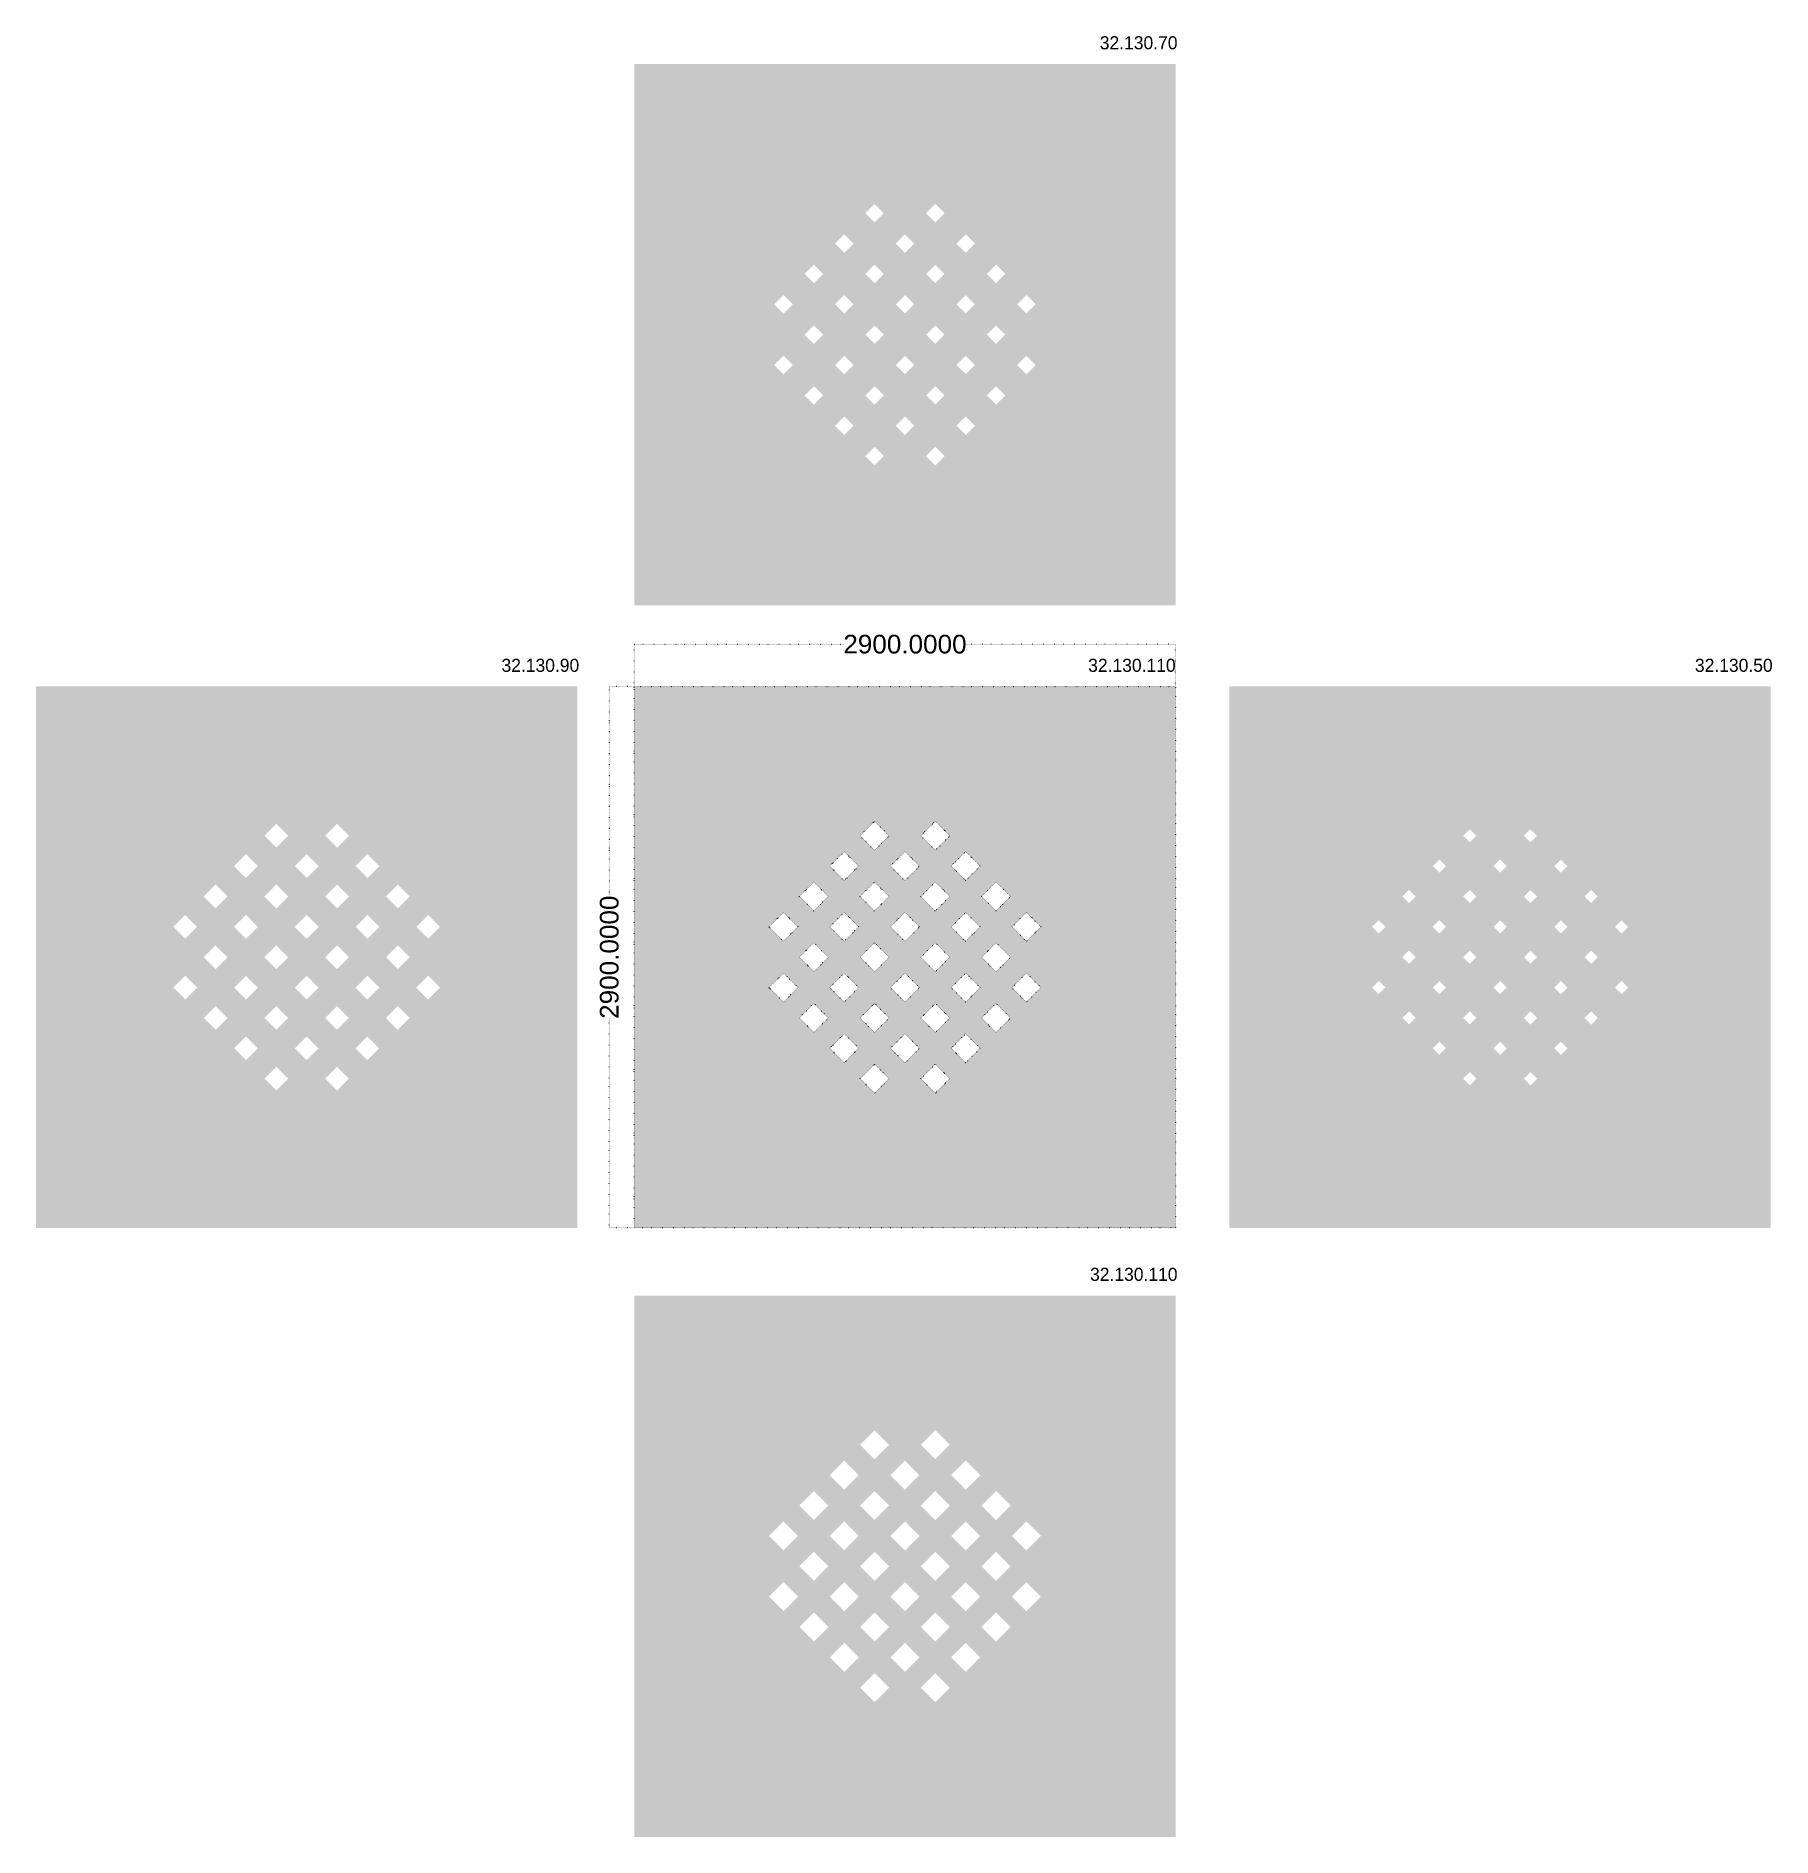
# Model space of a CAD drawing. Header units: inches. Extents: x -55000 to 163233, y -55008 to 54992.
# Drawn here: x 72667 to 81966, y -2230 to 7416 of the extents above; entities that cross this region are included whole.
import ezdxf

# ---------------------------------------------------------------- set-up
doc = ezdxf.new("R2010")
doc.units = ezdxf.units.IN
doc.header["$MEASUREMENT"] = 0
doc.linetypes.add('ACAD_ISO07W100', pattern=[3, 0, -3])
doc.layers.get('0').update_dxf_attribs({"color": 20, "linetype": 'ACAD_ISO07W100'})
doc.styles.get("Standard").update_dxf_attribs({"font": 'arial.ttf'})
doc.dimstyles.get("Standard").update_dxf_attribs({"dimtxt": 0.18, "dimasz": 0.18, "dimexe": 0.18, "dimexo": 0.0625, "dimgap": 0.09, "dimtad": 0, "dimtih": 1, "dimtoh": 1, "dimdec": 4, "dimzin": 0, "dimdsep": 46, "dimtxsty": 'Standard', "dimcen": 0.09, "dimadec": 0, "dimazin": 0, "dimtfac": 1, "dimtdec": 4, "dimtofl": 0, "dimtmove": 0, "dimatfit": 3, "dimfxl": 1, "dimtolj": 1, "dimtzin": 0, "dimarcsym": 0})

msp = doc.modelspace()

# ---------------------------------------------------------------- texts
at = {"char_height": 70, "attachment_point": 3}
for s, insert in [('{\\fCastellar|b0|i0|c0|p18;32.130.70}', (78781.74331, 7415.444)), ('{\\fCastellar|b0|i0|c0|p18;32.130.90}', (75576.80562, 4081.04585)), ('{\\fCastellar|b0|i0|c0|p18;32.130.110}', (78771.74331, 4081.04585)), ('{\\fCastellar|b0|i0|c0|p18;32.130.50}', (81969.98745, 4081.04585)), ('{\\fCastellar|b0|i0|c0|p18;32.130.110}', (78781.74331, 819.00648))]:
    msp.add_mtext_dynamic_manual_height_columns(s, width=243.9962625, gutter_width=1, heights=[0], dxfattribs=dict(at, insert=insert))

# ---------------------------------------------------------------- blocks, each defined once
blk = doc.blocks.new('*U14')
blk.add_lwpolyline([(-55, -55), (-55, 55), (55, 55), (55, -55)], close=True)
blk = doc.blocks.new('*U2')
at = {"rotation": 45}
blk.add_blockref('*U14', (-813.2, 0), dxfattribs=at)
blk = doc.blocks.new('*U3')
at = {"color": 0, "linetype": 'ByBlock', "lineweight": -2, "transparency": 16777216}
for p in [(650.5, 650.5), (975.8, 650.5), (487.9, 487.9), (813.2, 487.9), (1138.4, 487.9), (325.3, 325.3), (650.5, 325.3), (975.8, 325.3), (1301.1, 325.3), (162.6, 162.6), (487.9, 162.6), (813.2, 162.6), (1138.4, 162.6), (1463.7, 162.6), (325.3, 0), (650.5, 0), (975.8, 0), (1301.1, 0), (162.6, -162.6), (487.9, -162.6), (813.2, -162.6), (1138.4, -162.6), (1463.7, -162.6), (325.3, -325.3), (650.5, -325.3), (975.8, -325.3), (1301.1, -325.3), (487.9, -487.9), (813.2, -487.9), (1138.4, -487.9), (650.5, -650.5), (975.8, -650.5)]:
    blk.add_blockref('*U2', p, dxfattribs=at)
blk = doc.blocks.new('*D6')
at = {"color": 0, "lineweight": -2, "transparency": 16777216}
for p, q in [((75871.7, 3932.6), (75871.7, 4158.9)), ((75871.9, 4158.7), (76996.9, 4158.7)), ((78771.6, 4158.7), (77646.6, 4158.7)), ((78771.7, 3932.6), (78771.7, 4158.9))]:
    blk.add_line(p, q, dxfattribs=at)
at = {"color": 0, "transparency": 16777216}
for points in [[(75871.9, 4158.7), (75871.9, 4158.7), (75871.7, 4158.7)], [(78771.6, 4158.7), (78771.6, 4158.7), (78771.7, 4158.7)]]:
    blk.add_solid(points, dxfattribs=at)
at = {"layer": 'Defpoints', "color": 0, "transparency": 16777216}
for p in [(78771.7, 4158.7), (75871.7, 3932.5), (78771.7, 3932.5)]:
    blk.add_point(p, dxfattribs=at)
at = {"color": 0, "transparency": 16777216, "insert": (77321.7, 4158.7), "char_height": 100, "attachment_point": 5}
blk.add_mtext('\\A1;2900.0000', dxfattribs=at)
blk = doc.blocks.new('*D7')
at = {"color": 0, "lineweight": -2, "transparency": 16777216}
for p, q in [((75871.7, 3932.5), (75737.8, 3932.5)), ((75738, 3932.4), (75738, 2807.4)), ((75738, 1032.7), (75738, 2157.6)), ((75871.7, 1032.5), (75737.8, 1032.5))]:
    blk.add_line(p, q, dxfattribs=at)
at = {"color": 0, "transparency": 16777216}
for points in [[(75737.9, 3932.4), (75738, 3932.4), (75738, 3932.5)], [(75737.9, 1032.7), (75738, 1032.7), (75738, 1032.5)]]:
    blk.add_solid(points, dxfattribs=at)
at = {"layer": 'Defpoints', "color": 0, "transparency": 16777216}
for p in [(75871.7, 3932.5), (75738, 1032.5), (75871.7, 1032.5)]:
    blk.add_point(p, dxfattribs=at)
at = {"color": 0, "transparency": 16777216, "insert": (75738, 2482.5), "char_height": 100, "attachment_point": 5, "rotation": 90}
blk.add_mtext('\\A1;2900.0000', dxfattribs=at)

# ---------------------------------------------------------------- dimensions: what is measured, and where the dimension line sits
dim = msp.add_linear_dim(base=(78771.74331, 4158.70363), p1=(75871.74331, 3932.53483), p2=(78771.74331, 3932.53483), dimstyle='Standard', override={"dimtxt": 100, "dimtih": 0})
dim.commit()
dim.dimension.update_dxf_attribs({"geometry": '*D6', "text_midpoint": (77321.74331, 4158.70363)})
dim = msp.add_linear_dim(base=(75737.95992, 1032.53483), p1=(75871.74331, 3932.53483), p2=(75871.74331, 1032.53483), angle=90, dimstyle='Standard', override={"dimtxt": 100, "dimtih": 0})
dim.commit()
dim.dimension.update_dxf_attribs({"geometry": '*D7', "text_midpoint": (75737.95992, 2482.53483)})

# ---------------------------------------------------------------- hatches: boundary and pattern name
at = {"transparency": 33554483}
h = msp.add_hatch(color=256, dxfattribs=at)
h.dxf.hatch_style = 1
h.paths.add_polyline_path([(76671.20656, 5930.06876), (76621.70908, 5979.56624), (76671.20656, 6029.06371), (76720.70403, 5979.56624)], flags=16)
h.paths.add_polyline_path([(76833.84106, 6092.70326), (76784.34358, 6142.20074), (76833.84106, 6191.69821), (76883.33853, 6142.20074)], flags=16)
h.paths.add_polyline_path([(76996.47556, 6255.33776), (76946.97808, 6304.83524), (76996.47556, 6354.33271), (77045.97303, 6304.83524)], flags=16)
h.paths.add_polyline_path([(77159.11006, 6417.97226), (77109.61258, 6467.46974), (77159.11006, 6516.96721), (77208.60753, 6467.46974)], flags=16)
h.paths.add_polyline_path([(76671.20606, 5604.80026), (76621.70858, 5654.29774), (76671.20606, 5703.79521), (76720.70353, 5654.29774)], flags=16)
h.paths.add_polyline_path([(76833.84056, 5767.43476), (76784.34308, 5816.93224), (76833.84056, 5866.42971), (76883.33803, 5816.93224)], flags=16)
h.paths.add_polyline_path([(76996.47506, 5930.06926), (76946.97758, 5979.56674), (76996.47506, 6029.06421), (77045.97253, 5979.56674)], flags=16)
h.paths.add_polyline_path([(77159.10956, 6092.70376), (77109.61208, 6142.20124), (77159.10956, 6191.69871), (77208.60703, 6142.20124)], flags=16)
h.paths.add_polyline_path([(77484.37856, 6417.97276), (77434.88108, 6467.47024), (77484.37856, 6516.96771), (77533.87603, 6467.47024)], flags=16)
h.paths.add_polyline_path([(76833.84006, 5442.16626), (76784.34258, 5491.66374), (76833.84006, 5541.16121), (76883.33753, 5491.66374)], flags=16)
h.paths.add_polyline_path([(76996.47456, 5604.80076), (76946.97708, 5654.29824), (76996.47456, 5703.79571), (77045.97203, 5654.29824)], flags=16)
h.paths.add_polyline_path([(77159.10906, 5767.43526), (77109.61158, 5816.93274), (77159.10906, 5866.43021), (77208.60653, 5816.93274)], flags=16)
h.paths.add_polyline_path([(77647.01256, 6255.33876), (77597.51508, 6304.83624), (77647.01256, 6354.33371), (77696.51003, 6304.83624)], flags=16)
h.paths.add_polyline_path([(76996.47406, 5279.53226), (76946.97658, 5329.02974), (76996.47406, 5378.52721), (77045.97153, 5329.02974)], flags=16)
h.paths.add_polyline_path([(77159.10856, 5442.16676), (77109.61108, 5491.66424), (77159.10856, 5541.16171), (77208.60603, 5491.66424)], flags=16)
h.paths.add_polyline_path([(77321.74306, 5604.80126), (77272.24558, 5654.29874), (77321.74306, 5703.79621), (77371.24053, 5654.29874)], flags=16)
h.paths.add_polyline_path([(77484.37756, 5767.43576), (77434.88008, 5816.93324), (77484.37756, 5866.43071), (77533.87503, 5816.93324)], flags=16)
h.paths.add_polyline_path([(77809.64656, 6092.70476), (77760.14908, 6142.20224), (77809.64656, 6191.69971), (77859.14403, 6142.20224)], flags=16)
h.paths.add_polyline_path([(77159.10806, 5116.89826), (77109.61058, 5166.39574), (77159.10806, 5215.89321), (77208.60553, 5166.39574)], flags=16)
h.paths.add_polyline_path([(77321.74256, 5279.53276), (77272.24508, 5329.03024), (77321.74256, 5378.52771), (77371.24003, 5329.03024)], flags=16)
h.paths.add_polyline_path([(77484.37706, 5442.16726), (77434.87958, 5491.66474), (77484.37706, 5541.16221), (77533.87453, 5491.66474)], flags=16)
h.paths.add_polyline_path([(77647.01156, 5604.80176), (77597.51408, 5654.29924), (77647.01156, 5703.79671), (77696.50903, 5654.29924)], flags=16)
h.paths.add_polyline_path([(77809.64606, 5767.43626), (77760.14858, 5816.93374), (77809.64606, 5866.43121), (77859.14353, 5816.93374)], flags=16)
h.paths.add_polyline_path([(77972.28056, 5930.07076), (77922.78308, 5979.56824), (77972.28056, 6029.06571), (78021.77803, 5979.56824)], flags=16)
h.paths.add_polyline_path([(77647.01106, 5279.53326), (77597.51358, 5329.03074), (77647.01106, 5378.52821), (77696.50853, 5329.03074)], flags=16)
h.paths.add_polyline_path([(77809.64556, 5442.16776), (77760.14808, 5491.66524), (77809.64556, 5541.16271), (77859.14303, 5491.66524)], flags=16)
h.paths.add_polyline_path([(77972.28006, 5604.80226), (77922.78258, 5654.29974), (77972.28006, 5703.79721), (78021.77753, 5654.29974)], flags=16)
h.paths.add_polyline_path([(77484.37656, 5116.89876), (77434.87908, 5166.39624), (77484.37656, 5215.89371), (77533.87403, 5166.39624)], flags=16)
h.paths.add_polyline_path([(77321.74356, 5930.06976), (77272.24608, 5979.56724), (77321.74356, 6029.06471), (77371.24103, 5979.56724)], flags=16)
h.paths.add_polyline_path([(77321.74406, 6255.33826), (77272.24658, 6304.83574), (77321.74406, 6354.33321), (77371.24153, 6304.83574)], flags=16)
h.paths.add_polyline_path([(77484.37806, 6092.70426), (77434.88058, 6142.20174), (77484.37806, 6191.69921), (77533.87553, 6142.20174)], flags=16)
h.paths.add_polyline_path([(77647.01206, 5930.07026), (77597.51458, 5979.56774), (77647.01206, 6029.06521), (77696.50953, 5979.56774)], flags=16)
h.paths.add_polyline_path([(75871.74331, 4366.93299), (75871.74331, 7266.93299), (78771.74331, 7266.93299), (78771.74331, 4366.93299)])
h = msp.add_hatch(color=256, dxfattribs=at)
h.dxf.hatch_style = 1
h.paths.add_polyline_path([(73565.26376, 2807.80258), (73628.90337, 2871.44219), (73692.54298, 2807.80258), (73628.90337, 2744.16297)], flags=16)
h.paths.add_polyline_path([(73402.62926, 2645.16808), (73466.26887, 2708.80769), (73529.90848, 2645.16808), (73466.26887, 2581.52847)], flags=16)
h.paths.add_polyline_path([(73727.89826, 2970.43708), (73791.53787, 3034.07669), (73855.17748, 2970.43708), (73791.53787, 2906.79747)], flags=16)
h.paths.add_polyline_path([(73890.53276, 3133.07158), (73954.17237, 3196.71119), (74017.81198, 3133.07158), (73954.17237, 3069.43197)], flags=16)
h.paths.add_polyline_path([(73727.89776, 2645.16858), (73791.53737, 2708.80819), (73855.17698, 2645.16858), (73791.53737, 2581.52897)], flags=16)
h.paths.add_polyline_path([(73628.90287, 2546.17369), (73692.54248, 2482.53408), (73628.90287, 2418.89447), (73565.26326, 2482.53408)], flags=16)
h.paths.add_polyline_path([(73890.53226, 2807.80308), (73954.17187, 2871.44269), (74017.81148, 2807.80308), (73954.17187, 2744.16347)], flags=16)
h.paths.add_polyline_path([(73466.26837, 2383.53919), (73529.90798, 2319.89958), (73466.26837, 2256.25997), (73402.62876, 2319.89958)], flags=16)
h.paths.add_polyline_path([(74053.16676, 2970.43758), (74116.80637, 3034.07719), (74180.44598, 2970.43758), (74116.80637, 2906.79797)], flags=16)
h.paths.add_polyline_path([(73890.53176, 2482.53458), (73954.17137, 2546.17419), (74017.81098, 2482.53458), (73954.17137, 2418.89497)], flags=16)
h.paths.add_polyline_path([(74215.80126, 3133.07208), (74279.44087, 3196.71169), (74343.08048, 3133.07208), (74279.44087, 3069.43247)], flags=16)
h.paths.add_polyline_path([(73791.53687, 2383.53969), (73855.17648, 2319.90008), (73791.53687, 2256.26047), (73727.89726, 2319.90008)], flags=16)
h.paths.add_polyline_path([(74053.16626, 2645.16908), (74116.80587, 2708.80869), (74180.44548, 2645.16908), (74116.80587, 2581.52947)], flags=16)
h.paths.add_polyline_path([(73628.90237, 2220.90519), (73692.54198, 2157.26558), (73628.90237, 2093.62597), (73565.26276, 2157.26558)], flags=16)
h.paths.add_polyline_path([(74215.80076, 2807.80358), (74279.44037, 2871.44319), (74343.07998, 2807.80358), (74279.44037, 2744.16397)], flags=16)
h.paths.add_polyline_path([(74378.43526, 2970.43808), (74442.07487, 3034.07769), (74505.71448, 2970.43808), (74442.07487, 2906.79847)], flags=16)
h.paths.add_polyline_path([(74053.16576, 2319.90058), (74116.80537, 2383.54019), (74180.44498, 2319.90058), (74116.80537, 2256.26097)], flags=16)
h.paths.add_polyline_path([(73954.17087, 2220.90569), (74017.81048, 2157.26608), (73954.17087, 2093.62647), (73890.53126, 2157.26608)], flags=16)
h.paths.add_polyline_path([(74215.80026, 2482.53508), (74279.43987, 2546.17469), (74343.07948, 2482.53508), (74279.43987, 2418.89547)], flags=16)
h.paths.add_polyline_path([(73791.53637, 2058.27119), (73855.17598, 1994.63158), (73791.53637, 1930.99197), (73727.89676, 1994.63158)], flags=16)
h.paths.add_polyline_path([(74378.43476, 2645.16958), (74442.07437, 2708.80919), (74505.71398, 2645.16958), (74442.07437, 2581.52997)], flags=16)
h.paths.add_polyline_path([(74541.06926, 2807.80408), (74604.70887, 2871.44369), (74668.34848, 2807.80408), (74604.70887, 2744.16447)], flags=16)
h.paths.add_polyline_path([(74215.79976, 2157.26658), (74279.43937, 2220.90619), (74343.07898, 2157.26658), (74279.43937, 2093.62697)], flags=16)
h.paths.add_polyline_path([(74116.80487, 2058.27169), (74180.44448, 1994.63208), (74116.80487, 1930.99247), (74053.16526, 1994.63208)], flags=16)
h.paths.add_polyline_path([(74378.43426, 2319.90108), (74442.07387, 2383.54069), (74505.71348, 2319.90108), (74442.07387, 2256.26147)], flags=16)
h.paths.add_polyline_path([(73954.17037, 1895.63719), (74017.80998, 1831.99758), (73954.17037, 1768.35797), (73890.53076, 1831.99758)], flags=16)
h.paths.add_polyline_path([(74541.06876, 2482.53558), (74604.70837, 2546.17519), (74668.34798, 2482.53558), (74604.70837, 2418.89597)], flags=16)
h.paths.add_polyline_path([(74703.70326, 2645.17008), (74767.34287, 2708.80969), (74830.98248, 2645.17008), (74767.34287, 2581.53047)], flags=16)
h.paths.add_polyline_path([(74378.43376, 1994.63258), (74442.07337, 2058.27219), (74505.71298, 1994.63258), (74442.07337, 1930.99297)], flags=16)
h.paths.add_polyline_path([(74279.43887, 1895.63769), (74343.07848, 1831.99808), (74279.43887, 1768.35847), (74215.79926, 1831.99808)], flags=16)
h.paths.add_polyline_path([(74541.06826, 2157.26708), (74604.70787, 2220.90669), (74668.34748, 2157.26708), (74604.70787, 2093.62747)], flags=16)
h.paths.add_polyline_path([(74703.70276, 2319.90158), (74767.34237, 2383.54119), (74830.98198, 2319.90158), (74767.34237, 2256.26197)], flags=16)
h.paths.add_polyline_path([(72666.80562, 1032.53483), (72666.80562, 3932.53483), (75566.80562, 3932.53483), (75566.80562, 1032.53483)])
h = msp.add_hatch(color=256)
h.dxf.hatch_style = 1
h.paths.add_polyline_path([(78781.74331, 3942.53483), (75861.74331, 3942.53483), (75861.74331, 1022.53483), (78781.74331, 1022.53483)], flags=17)
h.paths.add_polyline_path([(75861.74331, 1022.53483), (78781.74331, 1022.53483), (78781.74331, 3942.53483), (75861.74331, 3942.53483)], flags=17)
h.paths.add_polyline_path([(76833.84106, 2871.44219), (76897.48067, 2807.80258), (76833.84106, 2744.16297), (76770.20145, 2807.80258)], flags=0)
h.paths.add_polyline_path([(76932.83595, 2970.43708), (76996.47556, 3034.07669), (77060.11517, 2970.43708), (76996.47556, 2906.79747)], flags=0)
h.paths.add_polyline_path([(76671.20656, 2708.80769), (76734.84617, 2645.16808), (76671.20656, 2581.52847), (76607.56695, 2645.16808)], flags=0)
h.paths.add_polyline_path([(77095.47045, 3133.07158), (77159.11006, 3196.71119), (77222.74967, 3133.07158), (77159.11006, 3069.43197)], flags=0)
h.paths.add_polyline_path([(76996.47506, 2708.80819), (77060.11467, 2645.16858), (76996.47506, 2581.52897), (76932.83545, 2645.16858)], flags=0)
h.paths.add_polyline_path([(77095.46995, 2807.80308), (77159.10956, 2871.44269), (77222.74917, 2807.80308), (77159.10956, 2744.16347)], flags=0)
h.paths.add_polyline_path([(76833.84056, 2546.17369), (76897.48017, 2482.53408), (76833.84056, 2418.89447), (76770.20095, 2482.53408)], flags=0)
h.paths.add_polyline_path([(77258.10445, 2970.43758), (77321.74406, 3034.07719), (77385.38367, 2970.43758), (77321.74406, 2906.79797)], flags=0)
h.paths.add_polyline_path([(76671.20606, 2383.53919), (76734.84567, 2319.89958), (76671.20606, 2256.25997), (76607.56645, 2319.89958)], flags=0)
h.paths.add_polyline_path([(77420.73895, 3133.07208), (77484.37856, 3196.71169), (77548.01817, 3133.07208), (77484.37856, 3069.43247)], flags=0)
h.paths.add_polyline_path([(77159.10906, 2546.17419), (77222.74867, 2482.53458), (77159.10906, 2418.89497), (77095.46945, 2482.53458)], flags=0)
h.paths.add_polyline_path([(77258.10395, 2645.16908), (77321.74356, 2708.80869), (77385.38317, 2645.16908), (77321.74356, 2581.52947)], flags=0)
h.paths.add_polyline_path([(76996.47456, 2383.53969), (77060.11417, 2319.90008), (76996.47456, 2256.26047), (76932.83495, 2319.90008)], flags=0)
h.paths.add_polyline_path([(77420.73845, 2807.80358), (77484.37806, 2871.44319), (77548.01767, 2807.80358), (77484.37806, 2744.16397)], flags=0)
h.paths.add_polyline_path([(76833.84006, 2220.90519), (76897.47967, 2157.26558), (76833.84006, 2093.62597), (76770.20045, 2157.26558)], flags=0)
h.paths.add_polyline_path([(77583.37295, 2970.43808), (77647.01256, 3034.07769), (77710.65217, 2970.43808), (77647.01256, 2906.79847)], flags=0)
h.paths.add_polyline_path([(77321.74306, 2383.54019), (77385.38267, 2319.90058), (77321.74306, 2256.26097), (77258.10345, 2319.90058)], flags=0)
h.paths.add_polyline_path([(77420.73795, 2482.53508), (77484.37756, 2546.17469), (77548.01717, 2482.53508), (77484.37756, 2418.89547)], flags=0)
h.paths.add_polyline_path([(77159.10856, 2220.90569), (77222.74817, 2157.26608), (77159.10856, 2093.62647), (77095.46895, 2157.26608)], flags=0)
h.paths.add_polyline_path([(77583.37245, 2645.16958), (77647.01206, 2708.80919), (77710.65167, 2645.16958), (77647.01206, 2581.52997)], flags=0)
h.paths.add_polyline_path([(76996.47406, 2058.27119), (77060.11367, 1994.63158), (76996.47406, 1930.99197), (76932.83445, 1994.63158)], flags=0)
h.paths.add_polyline_path([(77746.00695, 2807.80408), (77809.64656, 2871.44369), (77873.28617, 2807.80408), (77809.64656, 2744.16447)], flags=0)
h.paths.add_polyline_path([(77484.37706, 2220.90619), (77548.01667, 2157.26658), (77484.37706, 2093.62697), (77420.73745, 2157.26658)], flags=0)
h.paths.add_polyline_path([(77583.37195, 2319.90108), (77647.01156, 2383.54069), (77710.65117, 2319.90108), (77647.01156, 2256.26147)], flags=0)
h.paths.add_polyline_path([(77321.74256, 2058.27169), (77385.38217, 1994.63208), (77321.74256, 1930.99247), (77258.10295, 1994.63208)], flags=0)
h.paths.add_polyline_path([(77746.00645, 2482.53558), (77809.64606, 2546.17519), (77873.28567, 2482.53558), (77809.64606, 2418.89597)], flags=0)
h.paths.add_polyline_path([(77159.10806, 1895.63719), (77222.74767, 1831.99758), (77159.10806, 1768.35797), (77095.46845, 1831.99758)], flags=0)
h.paths.add_polyline_path([(77908.64095, 2645.17008), (77972.28056, 2708.80969), (78035.92017, 2645.17008), (77972.28056, 2581.53047)], flags=0)
h.paths.add_polyline_path([(77647.01106, 2058.27219), (77710.65067, 1994.63258), (77647.01106, 1930.99297), (77583.37145, 1994.63258)], flags=0)
h.paths.add_polyline_path([(77746.00595, 2157.26708), (77809.64556, 2220.90669), (77873.28517, 2157.26708), (77809.64556, 2093.62747)], flags=0)
h.paths.add_polyline_path([(77484.37656, 1895.63769), (77548.01617, 1831.99808), (77484.37656, 1768.35847), (77420.73695, 1831.99808)], flags=0)
h.paths.add_polyline_path([(77908.64045, 2319.90158), (77972.28006, 2383.54119), (78035.91967, 2319.90158), (77972.28006, 2256.26197)], flags=0)
h = msp.add_hatch(color=256)
h.dxf.hatch_style = 1
h.paths.add_polyline_path([(78781.74331, 3942.53483), (75861.74331, 3942.53483), (75861.74331, 1022.53483), (78781.74331, 1022.53483)], flags=17)
h.paths.add_polyline_path([(75861.74331, 1022.53483), (78781.74331, 1022.53483), (78781.74331, 3942.53483), (75861.74331, 3942.53483)], flags=17)
h.paths.add_polyline_path([(76833.84106, 2871.44219), (76897.48067, 2807.80258), (76833.84106, 2744.16297), (76770.20145, 2807.80258)], flags=0)
h.paths.add_polyline_path([(76932.83595, 2970.43708), (76996.47556, 3034.07669), (77060.11517, 2970.43708), (76996.47556, 2906.79747)], flags=0)
h.paths.add_polyline_path([(76671.20656, 2708.80769), (76734.84617, 2645.16808), (76671.20656, 2581.52847), (76607.56695, 2645.16808)], flags=0)
h.paths.add_polyline_path([(77095.47045, 3133.07158), (77159.11006, 3196.71119), (77222.74967, 3133.07158), (77159.11006, 3069.43197)], flags=0)
h.paths.add_polyline_path([(76996.47506, 2708.80819), (77060.11467, 2645.16858), (76996.47506, 2581.52897), (76932.83545, 2645.16858)], flags=0)
h.paths.add_polyline_path([(77095.46995, 2807.80308), (77159.10956, 2871.44269), (77222.74917, 2807.80308), (77159.10956, 2744.16347)], flags=0)
h.paths.add_polyline_path([(76833.84056, 2546.17369), (76897.48017, 2482.53408), (76833.84056, 2418.89447), (76770.20095, 2482.53408)], flags=0)
h.paths.add_polyline_path([(77258.10445, 2970.43758), (77321.74406, 3034.07719), (77385.38367, 2970.43758), (77321.74406, 2906.79797)], flags=0)
h.paths.add_polyline_path([(76671.20606, 2383.53919), (76734.84567, 2319.89958), (76671.20606, 2256.25997), (76607.56645, 2319.89958)], flags=0)
h.paths.add_polyline_path([(77420.73895, 3133.07208), (77484.37856, 3196.71169), (77548.01817, 3133.07208), (77484.37856, 3069.43247)], flags=0)
h.paths.add_polyline_path([(77159.10906, 2546.17419), (77222.74867, 2482.53458), (77159.10906, 2418.89497), (77095.46945, 2482.53458)], flags=0)
h.paths.add_polyline_path([(77258.10395, 2645.16908), (77321.74356, 2708.80869), (77385.38317, 2645.16908), (77321.74356, 2581.52947)], flags=0)
h.paths.add_polyline_path([(76996.47456, 2383.53969), (77060.11417, 2319.90008), (76996.47456, 2256.26047), (76932.83495, 2319.90008)], flags=0)
h.paths.add_polyline_path([(77420.73845, 2807.80358), (77484.37806, 2871.44319), (77548.01767, 2807.80358), (77484.37806, 2744.16397)], flags=0)
h.paths.add_polyline_path([(76833.84006, 2220.90519), (76897.47967, 2157.26558), (76833.84006, 2093.62597), (76770.20045, 2157.26558)], flags=0)
h.paths.add_polyline_path([(77583.37295, 2970.43808), (77647.01256, 3034.07769), (77710.65217, 2970.43808), (77647.01256, 2906.79847)], flags=0)
h.paths.add_polyline_path([(77321.74306, 2383.54019), (77385.38267, 2319.90058), (77321.74306, 2256.26097), (77258.10345, 2319.90058)], flags=0)
h.paths.add_polyline_path([(77420.73795, 2482.53508), (77484.37756, 2546.17469), (77548.01717, 2482.53508), (77484.37756, 2418.89547)], flags=0)
h.paths.add_polyline_path([(77159.10856, 2220.90569), (77222.74817, 2157.26608), (77159.10856, 2093.62647), (77095.46895, 2157.26608)], flags=0)
h.paths.add_polyline_path([(77583.37245, 2645.16958), (77647.01206, 2708.80919), (77710.65167, 2645.16958), (77647.01206, 2581.52997)], flags=0)
h.paths.add_polyline_path([(76996.47406, 2058.27119), (77060.11367, 1994.63158), (76996.47406, 1930.99197), (76932.83445, 1994.63158)], flags=0)
h.paths.add_polyline_path([(77746.00695, 2807.80408), (77809.64656, 2871.44369), (77873.28617, 2807.80408), (77809.64656, 2744.16447)], flags=0)
h.paths.add_polyline_path([(77484.37706, 2220.90619), (77548.01667, 2157.26658), (77484.37706, 2093.62697), (77420.73745, 2157.26658)], flags=0)
h.paths.add_polyline_path([(77583.37195, 2319.90108), (77647.01156, 2383.54069), (77710.65117, 2319.90108), (77647.01156, 2256.26147)], flags=0)
h.paths.add_polyline_path([(77321.74256, 2058.27169), (77385.38217, 1994.63208), (77321.74256, 1930.99247), (77258.10295, 1994.63208)], flags=0)
h.paths.add_polyline_path([(77746.00645, 2482.53558), (77809.64606, 2546.17519), (77873.28567, 2482.53558), (77809.64606, 2418.89597)], flags=0)
h.paths.add_polyline_path([(77159.10806, 1895.63719), (77222.74767, 1831.99758), (77159.10806, 1768.35797), (77095.46845, 1831.99758)], flags=0)
h.paths.add_polyline_path([(77908.64095, 2645.17008), (77972.28056, 2708.80969), (78035.92017, 2645.17008), (77972.28056, 2581.53047)], flags=0)
h.paths.add_polyline_path([(77647.01106, 2058.27219), (77710.65067, 1994.63258), (77647.01106, 1930.99297), (77583.37145, 1994.63258)], flags=0)
h.paths.add_polyline_path([(77746.00595, 2157.26708), (77809.64556, 2220.90669), (77873.28517, 2157.26708), (77809.64556, 2093.62747)], flags=0)
h.paths.add_polyline_path([(77484.37656, 1895.63769), (77548.01617, 1831.99808), (77484.37656, 1768.35847), (77420.73695, 1831.99808)], flags=0)
h.paths.add_polyline_path([(77908.64045, 2319.90158), (77972.28006, 2383.54119), (78035.91967, 2319.90158), (77972.28006, 2256.26197)], flags=0)
h = msp.add_hatch(color=256)
h.dxf.hatch_style = 1
h.paths.add_polyline_path([(78781.74331, 3942.53483), (75861.74331, 3942.53483), (75861.74331, 1022.53483), (78781.74331, 1022.53483)], flags=17)
h.paths.add_polyline_path([(76932.83595, 2970.43708), (76996.47556, 3034.07669), (77060.11517, 2970.43708), (76996.47556, 2906.79747)], flags=0)
h.paths.add_polyline_path([(76833.84106, 2871.44219), (76897.48067, 2807.80258), (76833.84106, 2744.16297), (76770.20145, 2807.80258)], flags=0)
h.paths.add_polyline_path([(77095.47045, 3133.07158), (77159.11006, 3196.71119), (77222.74967, 3133.07158), (77159.11006, 3069.43197)], flags=0)
h.paths.add_polyline_path([(76671.20656, 2708.80769), (76734.84617, 2645.16808), (76671.20656, 2581.52847), (76607.56695, 2645.16808)], flags=0)
h.paths.add_polyline_path([(77095.46995, 2807.80308), (77159.10956, 2871.44269), (77222.74917, 2807.80308), (77159.10956, 2744.16347)], flags=0)
h.paths.add_polyline_path([(76996.47506, 2708.80819), (77060.11467, 2645.16858), (76996.47506, 2581.52897), (76932.83545, 2645.16858)], flags=0)
h.paths.add_polyline_path([(75861.74331, 3942.53483), (75861.74331, 1022.53483), (78781.74331, 1022.53483), (78781.74331, 3942.53483)], flags=17)
h.paths.add_polyline_path([(77258.10445, 2970.43758), (77321.74406, 3034.07719), (77385.38367, 2970.43758), (77321.74406, 2906.79797)], flags=0)
h.paths.add_polyline_path([(76833.84056, 2546.17369), (76897.48017, 2482.53408), (76833.84056, 2418.89447), (76770.20095, 2482.53408)], flags=0)
h.paths.add_polyline_path([(77420.73895, 3133.07208), (77484.37856, 3196.71169), (77548.01817, 3133.07208), (77484.37856, 3069.43247)], flags=0)
h.paths.add_polyline_path([(76671.20606, 2383.53919), (76734.84567, 2319.89958), (76671.20606, 2256.25997), (76607.56645, 2319.89958)], flags=0)
h.paths.add_polyline_path([(77258.10395, 2645.16908), (77321.74356, 2708.80869), (77385.38317, 2645.16908), (77321.74356, 2581.52947)], flags=0)
h.paths.add_polyline_path([(77159.10906, 2546.17419), (77222.74867, 2482.53458), (77159.10906, 2418.89497), (77095.46945, 2482.53458)], flags=0)
h.paths.add_polyline_path([(77420.73845, 2807.80358), (77484.37806, 2871.44319), (77548.01767, 2807.80358), (77484.37806, 2744.16397)], flags=0)
h.paths.add_polyline_path([(76996.47456, 2383.53969), (77060.11417, 2319.90008), (76996.47456, 2256.26047), (76932.83495, 2319.90008)], flags=0)
h.paths.add_polyline_path([(77583.37295, 2970.43808), (77647.01256, 3034.07769), (77710.65217, 2970.43808), (77647.01256, 2906.79847)], flags=0)
h.paths.add_polyline_path([(76833.84006, 2220.90519), (76897.47967, 2157.26558), (76833.84006, 2093.62597), (76770.20045, 2157.26558)], flags=0)
h.paths.add_polyline_path([(77420.73795, 2482.53508), (77484.37756, 2546.17469), (77548.01717, 2482.53508), (77484.37756, 2418.89547)], flags=0)
h.paths.add_polyline_path([(77321.74306, 2383.54019), (77385.38267, 2319.90058), (77321.74306, 2256.26097), (77258.10345, 2319.90058)], flags=0)
h.paths.add_polyline_path([(77583.37245, 2645.16958), (77647.01206, 2708.80919), (77710.65167, 2645.16958), (77647.01206, 2581.52997)], flags=0)
h.paths.add_polyline_path([(77159.10856, 2220.90569), (77222.74817, 2157.26608), (77159.10856, 2093.62647), (77095.46895, 2157.26608)], flags=0)
h.paths.add_polyline_path([(77746.00695, 2807.80408), (77809.64656, 2871.44369), (77873.28617, 2807.80408), (77809.64656, 2744.16447)], flags=0)
h.paths.add_polyline_path([(76996.47406, 2058.27119), (77060.11367, 1994.63158), (76996.47406, 1930.99197), (76932.83445, 1994.63158)], flags=0)
h.paths.add_polyline_path([(77583.37195, 2319.90108), (77647.01156, 2383.54069), (77710.65117, 2319.90108), (77647.01156, 2256.26147)], flags=0)
h.paths.add_polyline_path([(77484.37706, 2220.90619), (77548.01667, 2157.26658), (77484.37706, 2093.62697), (77420.73745, 2157.26658)], flags=0)
h.paths.add_polyline_path([(77746.00645, 2482.53558), (77809.64606, 2546.17519), (77873.28567, 2482.53558), (77809.64606, 2418.89597)], flags=0)
h.paths.add_polyline_path([(77321.74256, 2058.27169), (77385.38217, 1994.63208), (77321.74256, 1930.99247), (77258.10295, 1994.63208)], flags=0)
h.paths.add_polyline_path([(77908.64095, 2645.17008), (77972.28056, 2708.80969), (78035.92017, 2645.17008), (77972.28056, 2581.53047)], flags=0)
h.paths.add_polyline_path([(77159.10806, 1895.63719), (77222.74767, 1831.99758), (77159.10806, 1768.35797), (77095.46845, 1831.99758)], flags=0)
h.paths.add_polyline_path([(77746.00595, 2157.26708), (77809.64556, 2220.90669), (77873.28517, 2157.26708), (77809.64556, 2093.62747)], flags=0)
h.paths.add_polyline_path([(77647.01106, 2058.27219), (77710.65067, 1994.63258), (77647.01106, 1930.99297), (77583.37145, 1994.63258)], flags=0)
h.paths.add_polyline_path([(77908.64045, 2319.90158), (77972.28006, 2383.54119), (78035.91967, 2319.90158), (77972.28006, 2256.26197)], flags=0)
h.paths.add_polyline_path([(77484.37656, 1895.63769), (77548.01617, 1831.99808), (77484.37656, 1768.35847), (77420.73695, 1831.99808)], flags=0)
h = msp.add_hatch(color=256, dxfattribs=at)
h.dxf.hatch_style = 1
h.paths.add_polyline_path([(76671.20656, 2567.38634), (76593.42481, 2645.16808), (76671.20656, 2722.94983), (76748.9883, 2645.16808)], flags=16)
h.paths.add_polyline_path([(76833.84106, 2730.02084), (76756.05931, 2807.80258), (76833.84106, 2885.58433), (76911.6228, 2807.80258)], flags=16)
h.paths.add_polyline_path([(76996.47556, 2892.65534), (76918.69381, 2970.43708), (76996.47556, 3048.21883), (77074.2573, 2970.43708)], flags=16)
h.paths.add_polyline_path([(77159.11006, 3055.28984), (77081.32831, 3133.07158), (77159.11006, 3210.85333), (77236.8918, 3133.07158)], flags=16)
h.paths.add_polyline_path([(76671.20606, 2242.11784), (76593.42431, 2319.89958), (76671.20606, 2397.68133), (76748.9878, 2319.89958)], flags=16)
h.paths.add_polyline_path([(76833.84056, 2404.75234), (76756.05881, 2482.53408), (76833.84056, 2560.31583), (76911.6223, 2482.53408)], flags=16)
h.paths.add_polyline_path([(76996.47506, 2567.38684), (76918.69331, 2645.16858), (76996.47506, 2722.95033), (77074.2568, 2645.16858)], flags=16)
h.paths.add_polyline_path([(77159.10956, 2730.02134), (77081.32781, 2807.80308), (77159.10956, 2885.58483), (77236.8913, 2807.80308)], flags=16)
h.paths.add_polyline_path([(77484.37856, 3055.29034), (77406.59681, 3133.07208), (77484.37856, 3210.85383), (77562.1603, 3133.07208)], flags=16)
h.paths.add_polyline_path([(76833.84006, 2079.48384), (76756.05831, 2157.26558), (76833.84006, 2235.04733), (76911.6218, 2157.26558)], flags=16)
h.paths.add_polyline_path([(76996.47456, 2242.11834), (76918.69281, 2319.90008), (76996.47456, 2397.68183), (77074.2563, 2319.90008)], flags=16)
h.paths.add_polyline_path([(77159.10906, 2404.75284), (77081.32731, 2482.53458), (77159.10906, 2560.31633), (77236.8908, 2482.53458)], flags=16)
h.paths.add_polyline_path([(77647.01256, 2892.65634), (77569.23081, 2970.43808), (77647.01256, 3048.21983), (77724.7943, 2970.43808)], flags=16)
h.paths.add_polyline_path([(76996.47406, 1916.84984), (76918.69231, 1994.63158), (76996.47406, 2072.41333), (77074.2558, 1994.63158)], flags=16)
h.paths.add_polyline_path([(77159.10856, 2079.48434), (77081.32681, 2157.26608), (77159.10856, 2235.04783), (77236.8903, 2157.26608)], flags=16)
h.paths.add_polyline_path([(77321.74306, 2242.11884), (77243.96131, 2319.90058), (77321.74306, 2397.68233), (77399.5248, 2319.90058)], flags=16)
h.paths.add_polyline_path([(77484.37756, 2404.75334), (77406.59581, 2482.53508), (77484.37756, 2560.31683), (77562.1593, 2482.53508)], flags=16)
h.paths.add_polyline_path([(77809.64656, 2730.02234), (77731.86481, 2807.80408), (77809.64656, 2885.58583), (77887.4283, 2807.80408)], flags=16)
h.paths.add_polyline_path([(77159.10806, 1754.21584), (77081.32631, 1831.99758), (77159.10806, 1909.77933), (77236.8898, 1831.99758)], flags=16)
h.paths.add_polyline_path([(77321.74256, 1916.85034), (77243.96081, 1994.63208), (77321.74256, 2072.41383), (77399.5243, 1994.63208)], flags=16)
h.paths.add_polyline_path([(77484.37706, 2079.48484), (77406.59531, 2157.26658), (77484.37706, 2235.04833), (77562.1588, 2157.26658)], flags=16)
h.paths.add_polyline_path([(77647.01156, 2242.11934), (77569.22981, 2319.90108), (77647.01156, 2397.68283), (77724.7933, 2319.90108)], flags=16)
h.paths.add_polyline_path([(77809.64606, 2404.75384), (77731.86431, 2482.53558), (77809.64606, 2560.31733), (77887.4278, 2482.53558)], flags=16)
h.paths.add_polyline_path([(77972.28056, 2567.38834), (77894.49881, 2645.17008), (77972.28056, 2722.95183), (78050.0623, 2645.17008)], flags=16)
h.paths.add_polyline_path([(77647.01106, 1916.85084), (77569.22931, 1994.63258), (77647.01106, 2072.41433), (77724.7928, 1994.63258)], flags=16)
h.paths.add_polyline_path([(77809.64556, 2079.48534), (77731.86381, 2157.26708), (77809.64556, 2235.04883), (77887.4273, 2157.26708)], flags=16)
h.paths.add_polyline_path([(77972.28006, 2242.11984), (77894.49831, 2319.90158), (77972.28006, 2397.68333), (78050.0618, 2319.90158)], flags=16)
h.paths.add_polyline_path([(77484.37656, 1754.21634), (77406.59481, 1831.99808), (77484.37656, 1909.77983), (77562.1583, 1831.99808)], flags=16)
h.paths.add_polyline_path([(77321.74356, 2567.38734), (77243.96181, 2645.16908), (77321.74356, 2722.95083), (77399.5253, 2645.16908)], flags=16)
h.paths.add_polyline_path([(77321.74406, 2892.65584), (77243.96231, 2970.43758), (77321.74406, 3048.21933), (77399.5258, 2970.43758)], flags=16)
h.paths.add_polyline_path([(77484.37806, 2730.02184), (77406.59631, 2807.80358), (77484.37806, 2885.58533), (77562.1598, 2807.80358)], flags=16)
h.paths.add_polyline_path([(77647.01206, 2567.38784), (77569.23031, 2645.16958), (77647.01206, 2722.95133), (77724.7938, 2645.16958)], flags=16)
h.paths.add_polyline_path([(75871.74331, 1032.53483), (75871.74331, 3932.53483), (78771.74331, 3932.53483), (78771.74331, 1032.53483)])
h = msp.add_hatch(color=256, dxfattribs=at)
h.dxf.hatch_style = 1
h.paths.add_polyline_path([(79859.4507, 2609.81275), (79824.09536, 2645.16808), (79859.4507, 2680.52342), (79894.80603, 2645.16808)], flags=16)
h.paths.add_polyline_path([(80022.0852, 2772.44725), (79986.72986, 2807.80258), (80022.0852, 2843.15792), (80057.44053, 2807.80258)], flags=16)
h.paths.add_polyline_path([(80184.7197, 2935.08175), (80149.36436, 2970.43708), (80184.7197, 3005.79242), (80220.07503, 2970.43708)], flags=16)
h.paths.add_polyline_path([(80347.3542, 3097.71625), (80311.99886, 3133.07158), (80347.3542, 3168.42692), (80382.70953, 3133.07158)], flags=16)
h.paths.add_polyline_path([(79859.4502, 2284.54425), (79824.09486, 2319.89958), (79859.4502, 2355.25492), (79894.80553, 2319.89958)], flags=16)
h.paths.add_polyline_path([(80022.0847, 2447.17875), (79986.72936, 2482.53408), (80022.0847, 2517.88942), (80057.44003, 2482.53408)], flags=16)
h.paths.add_polyline_path([(80184.7192, 2609.81325), (80149.36386, 2645.16858), (80184.7192, 2680.52392), (80220.07453, 2645.16858)], flags=16)
h.paths.add_polyline_path([(80347.3537, 2772.44775), (80311.99836, 2807.80308), (80347.3537, 2843.15842), (80382.70903, 2807.80308)], flags=16)
h.paths.add_polyline_path([(80672.6227, 3097.71675), (80637.26736, 3133.07208), (80672.6227, 3168.42742), (80707.97803, 3133.07208)], flags=16)
h.paths.add_polyline_path([(80022.0842, 2121.91025), (79986.72886, 2157.26558), (80022.0842, 2192.62092), (80057.43953, 2157.26558)], flags=16)
h.paths.add_polyline_path([(80184.7187, 2284.54475), (80149.36336, 2319.90008), (80184.7187, 2355.25542), (80220.07403, 2319.90008)], flags=16)
h.paths.add_polyline_path([(80347.3532, 2447.17925), (80311.99786, 2482.53458), (80347.3532, 2517.88992), (80382.70853, 2482.53458)], flags=16)
h.paths.add_polyline_path([(80672.6222, 2772.44825), (80637.26686, 2807.80358), (80672.6222, 2843.15892), (80707.97753, 2807.80358)], flags=16)
h.paths.add_polyline_path([(80835.2567, 2935.08275), (80799.90136, 2970.43808), (80835.2567, 3005.79342), (80870.61203, 2970.43808)], flags=16)
h.paths.add_polyline_path([(80184.7182, 1959.27625), (80149.36286, 1994.63158), (80184.7182, 2029.98692), (80220.07353, 1994.63158)], flags=16)
h.paths.add_polyline_path([(80347.3527, 2121.91075), (80311.99736, 2157.26608), (80347.3527, 2192.62142), (80382.70803, 2157.26608)], flags=16)
h.paths.add_polyline_path([(80509.9872, 2284.54525), (80474.63186, 2319.90058), (80509.9872, 2355.25592), (80545.34253, 2319.90058)], flags=16)
h.paths.add_polyline_path([(80672.6217, 2447.17975), (80637.26636, 2482.53508), (80672.6217, 2517.89042), (80707.97703, 2482.53508)], flags=16)
h.paths.add_polyline_path([(80835.2562, 2609.81425), (80799.90086, 2645.16958), (80835.2562, 2680.52492), (80870.61153, 2645.16958)], flags=16)
h.paths.add_polyline_path([(80997.8907, 2772.44875), (80962.53536, 2807.80408), (80997.8907, 2843.15942), (81033.24603, 2807.80408)], flags=16)
h.paths.add_polyline_path([(80347.3522, 1796.64225), (80311.99686, 1831.99758), (80347.3522, 1867.35292), (80382.70753, 1831.99758)], flags=16)
h.paths.add_polyline_path([(80509.9867, 1959.27675), (80474.63136, 1994.63208), (80509.9867, 2029.98742), (80545.34203, 1994.63208)], flags=16)
h.paths.add_polyline_path([(80672.6212, 2121.91125), (80637.26586, 2157.26658), (80672.6212, 2192.62192), (80707.97653, 2157.26658)], flags=16)
h.paths.add_polyline_path([(80835.2557, 2284.54575), (80799.90036, 2319.90108), (80835.2557, 2355.25642), (80870.61103, 2319.90108)], flags=16)
h.paths.add_polyline_path([(80997.8902, 2447.18025), (80962.53486, 2482.53558), (80997.8902, 2517.89092), (81033.24553, 2482.53558)], flags=16)
h.paths.add_polyline_path([(81160.5247, 2609.81475), (81125.16936, 2645.17008), (81160.5247, 2680.52542), (81195.88003, 2645.17008)], flags=16)
h.paths.add_polyline_path([(80835.2552, 1959.27725), (80799.89986, 1994.63258), (80835.2552, 2029.98792), (80870.61053, 1994.63258)], flags=16)
h.paths.add_polyline_path([(80997.8897, 2121.91175), (80962.53436, 2157.26708), (80997.8897, 2192.62242), (81033.24503, 2157.26708)], flags=16)
h.paths.add_polyline_path([(81160.5242, 2284.54625), (81125.16886, 2319.90158), (81160.5242, 2355.25692), (81195.87953, 2319.90158)], flags=16)
h.paths.add_polyline_path([(80672.6207, 1796.64275), (80637.26536, 1831.99808), (80672.6207, 1867.35342), (80707.97603, 1831.99808)], flags=16)
h.paths.add_polyline_path([(80509.9877, 2609.81375), (80474.63236, 2645.16908), (80509.9877, 2680.52442), (80545.34303, 2645.16908)], flags=16)
h.paths.add_polyline_path([(80509.9882, 2935.08225), (80474.63286, 2970.43758), (80509.9882, 3005.79292), (80545.34353, 2970.43758)], flags=16)
h.paths.add_polyline_path([(79059.98745, 1032.53483), (79059.98745, 3932.53483), (81959.98745, 3932.53483), (81959.98745, 1032.53483)])
h = msp.add_hatch(color=256, dxfattribs=at)
h.dxf.hatch_style = 1
h.paths.add_polyline_path([(76671.20656, -694.65303), (76593.42481, -616.87129), (76671.20656, -539.08954), (76748.9883, -616.87129)], flags=16)
h.paths.add_polyline_path([(76833.84106, -532.01853), (76756.05931, -454.23679), (76833.84106, -376.45504), (76911.6228, -454.23679)], flags=16)
h.paths.add_polyline_path([(76996.47556, -369.38403), (76918.69381, -291.60229), (76996.47556, -213.82054), (77074.2573, -291.60229)], flags=16)
h.paths.add_polyline_path([(77159.11006, -206.74953), (77081.32831, -128.96779), (77159.11006, -51.18604), (77236.8918, -128.96779)], flags=16)
h.paths.add_polyline_path([(76671.20606, -1019.92153), (76593.42431, -942.13979), (76671.20606, -864.35804), (76748.9878, -942.13979)], flags=16)
h.paths.add_polyline_path([(76833.84056, -857.28703), (76756.05881, -779.50529), (76833.84056, -701.72354), (76911.6223, -779.50529)], flags=16)
h.paths.add_polyline_path([(76996.47506, -694.65253), (76918.69331, -616.87079), (76996.47506, -539.08904), (77074.2568, -616.87079)], flags=16)
h.paths.add_polyline_path([(77159.10956, -532.01803), (77081.32781, -454.23629), (77159.10956, -376.45454), (77236.8913, -454.23629)], flags=16)
h.paths.add_polyline_path([(77484.37856, -206.74903), (77406.59681, -128.96729), (77484.37856, -51.18554), (77562.1603, -128.96729)], flags=16)
h.paths.add_polyline_path([(76833.84006, -1182.55553), (76756.05831, -1104.77379), (76833.84006, -1026.99204), (76911.6218, -1104.77379)], flags=16)
h.paths.add_polyline_path([(76996.47456, -1019.92103), (76918.69281, -942.13929), (76996.47456, -864.35754), (77074.2563, -942.13929)], flags=16)
h.paths.add_polyline_path([(77159.10906, -857.28653), (77081.32731, -779.50479), (77159.10906, -701.72304), (77236.8908, -779.50479)], flags=16)
h.paths.add_polyline_path([(77647.01256, -369.38303), (77569.23081, -291.60129), (77647.01256, -213.81954), (77724.7943, -291.60129)], flags=16)
h.paths.add_polyline_path([(76996.47406, -1345.18953), (76918.69231, -1267.40779), (76996.47406, -1189.62604), (77074.2558, -1267.40779)], flags=16)
h.paths.add_polyline_path([(77159.10856, -1182.55503), (77081.32681, -1104.77329), (77159.10856, -1026.99154), (77236.8903, -1104.77329)], flags=16)
h.paths.add_polyline_path([(77321.74306, -1019.92053), (77243.96131, -942.13879), (77321.74306, -864.35704), (77399.5248, -942.13879)], flags=16)
h.paths.add_polyline_path([(77484.37756, -857.28603), (77406.59581, -779.50429), (77484.37756, -701.72254), (77562.1593, -779.50429)], flags=16)
h.paths.add_polyline_path([(77809.64656, -532.01703), (77731.86481, -454.23529), (77809.64656, -376.45354), (77887.4283, -454.23529)], flags=16)
h.paths.add_polyline_path([(77159.10806, -1507.82353), (77081.32631, -1430.04179), (77159.10806, -1352.26004), (77236.8898, -1430.04179)], flags=16)
h.paths.add_polyline_path([(77321.74256, -1345.18903), (77243.96081, -1267.40729), (77321.74256, -1189.62554), (77399.5243, -1267.40729)], flags=16)
h.paths.add_polyline_path([(77484.37706, -1182.55453), (77406.59531, -1104.77279), (77484.37706, -1026.99104), (77562.1588, -1104.77279)], flags=16)
h.paths.add_polyline_path([(77647.01156, -1019.92003), (77569.22981, -942.13829), (77647.01156, -864.35654), (77724.7933, -942.13829)], flags=16)
h.paths.add_polyline_path([(77809.64606, -857.28553), (77731.86431, -779.50379), (77809.64606, -701.72204), (77887.4278, -779.50379)], flags=16)
h.paths.add_polyline_path([(77972.28056, -694.65103), (77894.49881, -616.86929), (77972.28056, -539.08754), (78050.0623, -616.86929)], flags=16)
h.paths.add_polyline_path([(77647.01106, -1345.18853), (77569.22931, -1267.40679), (77647.01106, -1189.62504), (77724.7928, -1267.40679)], flags=16)
h.paths.add_polyline_path([(77809.64556, -1182.55403), (77731.86381, -1104.77229), (77809.64556, -1026.99054), (77887.4273, -1104.77229)], flags=16)
h.paths.add_polyline_path([(77972.28006, -1019.91953), (77894.49831, -942.13779), (77972.28006, -864.35604), (78050.0618, -942.13779)], flags=16)
h.paths.add_polyline_path([(77484.37656, -1507.82303), (77406.59481, -1430.04129), (77484.37656, -1352.25954), (77562.1583, -1430.04129)], flags=16)
h.paths.add_polyline_path([(77321.74356, -694.65203), (77243.96181, -616.87029), (77321.74356, -539.08854), (77399.5253, -616.87029)], flags=16)
h.paths.add_polyline_path([(77321.74406, -369.38353), (77243.96231, -291.60179), (77321.74406, -213.82004), (77399.5258, -291.60179)], flags=16)
h.paths.add_polyline_path([(77484.37806, -532.01753), (77406.59631, -454.23579), (77484.37806, -376.45404), (77562.1598, -454.23579)], flags=16)
h.paths.add_polyline_path([(77647.01206, -694.65153), (77569.23031, -616.86979), (77647.01206, -539.08804), (77724.7938, -616.86979)], flags=16)
h.paths.add_polyline_path([(75871.74331, -2229.50454), (75871.74331, 670.49546), (78771.74331, 670.49546), (78771.74331, -2229.50454)])

# ---------------------------------------------------------------- linework, layer by layer
msp.add_lwpolyline([(75871.74331, 1032.53483), (75871.74331, 3932.53483), (78771.74331, 3932.53483), (78771.74331, 1032.53483)], close=True)

# ---------------------------------------------------------------- block references
msp.add_blockref('*U3', (77321.74331, 2482.53483))

msp.set_redraw_order([(e.dxf.handle, doc.entitydb.next_handle()) for e in msp.query("TEXT MTEXT ATTDEF DIMENSION ARC_DIMENSION")])  # texts and dimensions are drawn at this point

doc.saveas('drawing.dxf')
